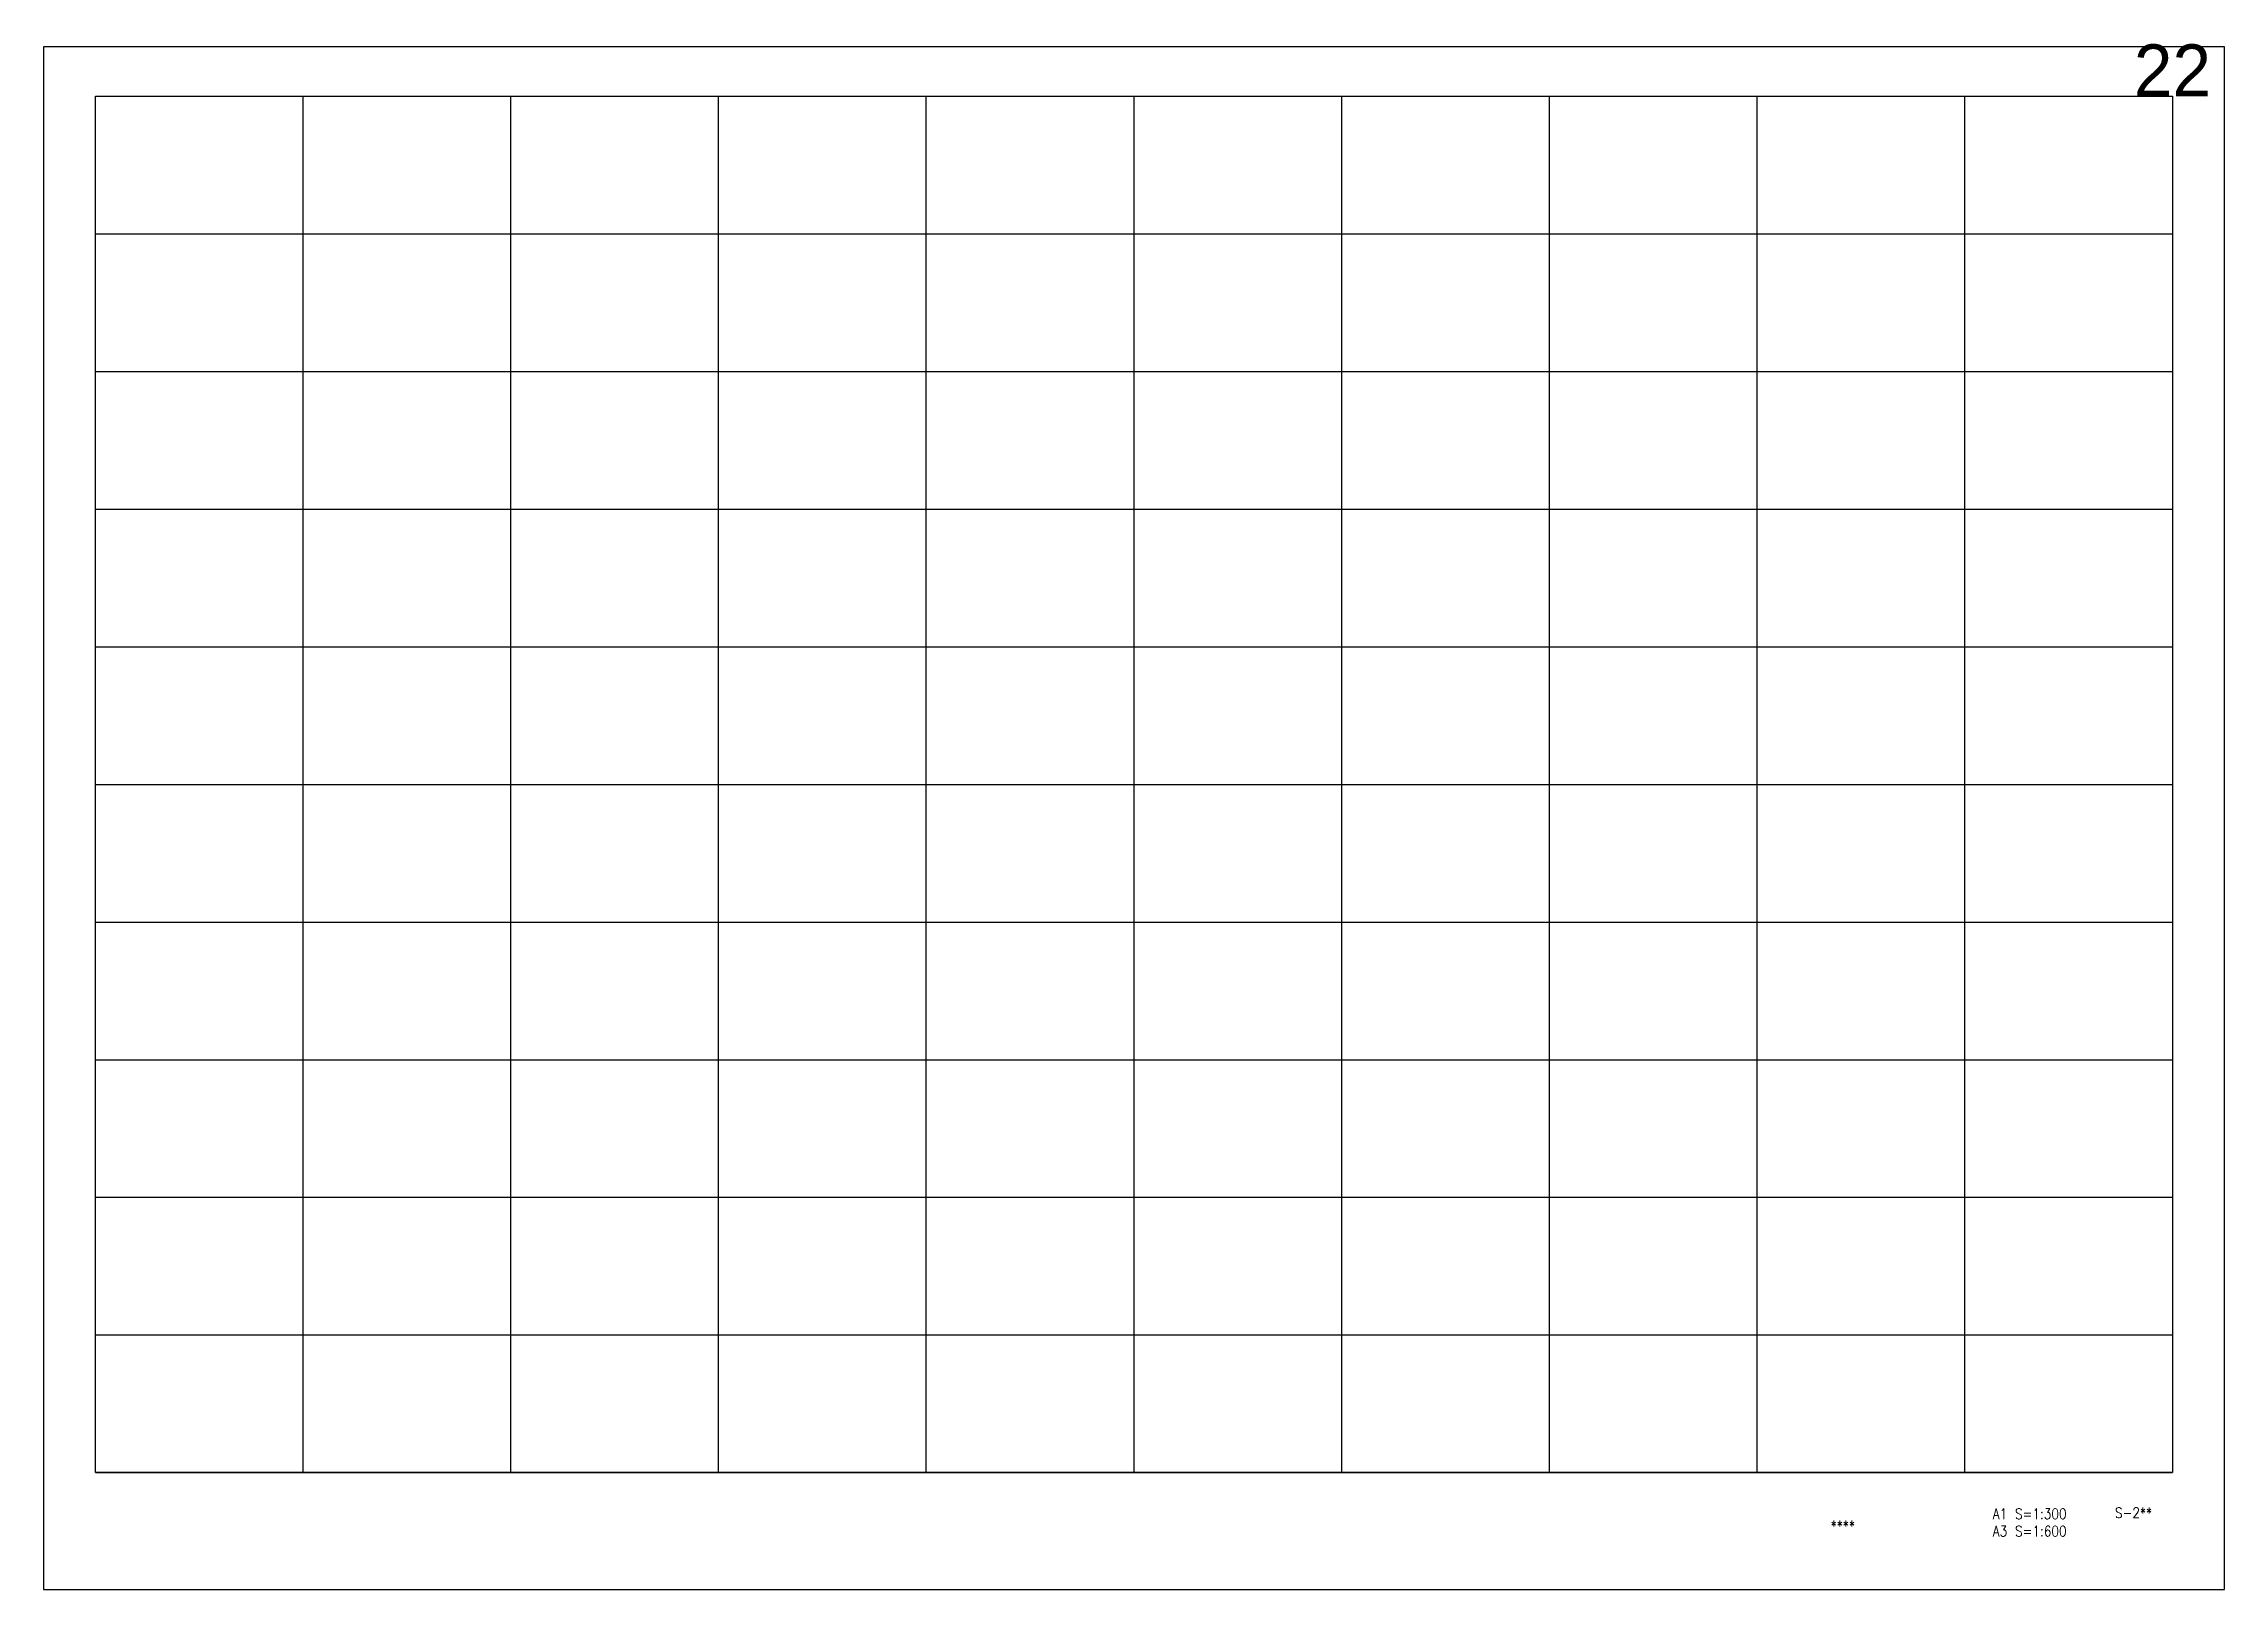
# Model space of a CAD drawing. Extents: x -62685 to 486000, y -1007100 to 210463.
# Drawn here: x 360000 to 486000, y -191100 to -101805 of the extents above; entities that cross this region are included whole.
import ezdxf
from ezdxf.enums import TextEntityAlignment as Align

# ---------------------------------------------------------------- set-up
doc = ezdxf.new("R2010")
doc.units = 0
doc.header["$MEASUREMENT"] = 0
doc.layers.add('99_レイアウト枠', color=251, linetype='CONTINUOUS', plot=False)
doc.layers.add('99_頁番号', color=6, linetype='CONTINUOUS')
doc.styles.add('DRACAD', font='txt', dxfattribs={"width": 0.85, "bigfont": 'extfont2'})
doc.styles.get("Standard").update_dxf_attribs({"font": 'Osaka.ttc'})

msp = doc.modelspace()

# ---------------------------------------------------------------- texts
at = {"layer": '99_レイアウト枠'}
msp.add_text('22', height=3000, dxfattribs=at).set_placement((483000, -104850), align=Align.CENTER)
at = {"layer": '99_頁番号', "char_height": 600, "attachment_point": 5, "style": 'DRACAD'}
for s, insert in [('A1 S=1:300^JA3 S=1:600', (474750, -187236.5)), ('{S-2**}', (480750, -186675)), ('{  ****  }', (463500, -187425))]:
    msp.add_mtext(s, dxfattribs=dict(at, insert=insert))

# ---------------------------------------------------------------- linework, layer by layer
at = {"layer": '99_レイアウト枠'}
for p, q in [((363000, -184350), (363000, -104850)), ((375000, -184350), (375000, -104850)), ((387000, -184350), (387000, -104850)), ((399000, -184350), (399000, -104850)), ((411000, -184350), (411000, -104850)), ((423000, -184350), (423000, -104850)), ((435000, -184350), (435000, -104850)), ((447000, -184350), (447000, -104850)), ((459000, -184350), (459000, -104850)), ((471000, -184350), (471000, -104850)), ((363000, -112800), (483000, -112800)), ((363000, -120750), (483000, -120750)), ((363000, -128700), (483000, -128700)), ((363000, -136650), (483000, -136650)), ((363000, -144600), (483000, -144600)), ((363000, -152550), (483000, -152550)), ((363000, -160500), (483000, -160500)), ((363000, -168450), (483000, -168450)), ((363000, -176400), (483000, -176400)), ((363000, -184350), (483000, -184350))]:
    msp.add_line(p, q, dxfattribs=at)
for points in [[(360000, -191100), (486000, -191100), (486000, -102000), (360000, -102000)], [(363000, -104850), (483000, -104850), (483000, -184350), (363000, -184350)]]:
    msp.add_lwpolyline(points, close=True, dxfattribs=at)

msp.set_redraw_order([(e.dxf.handle, doc.entitydb.next_handle()) for e in msp.query("TEXT MTEXT ATTDEF DIMENSION ARC_DIMENSION")])  # texts and dimensions are drawn at this point

doc.saveas('drawing.dxf')
